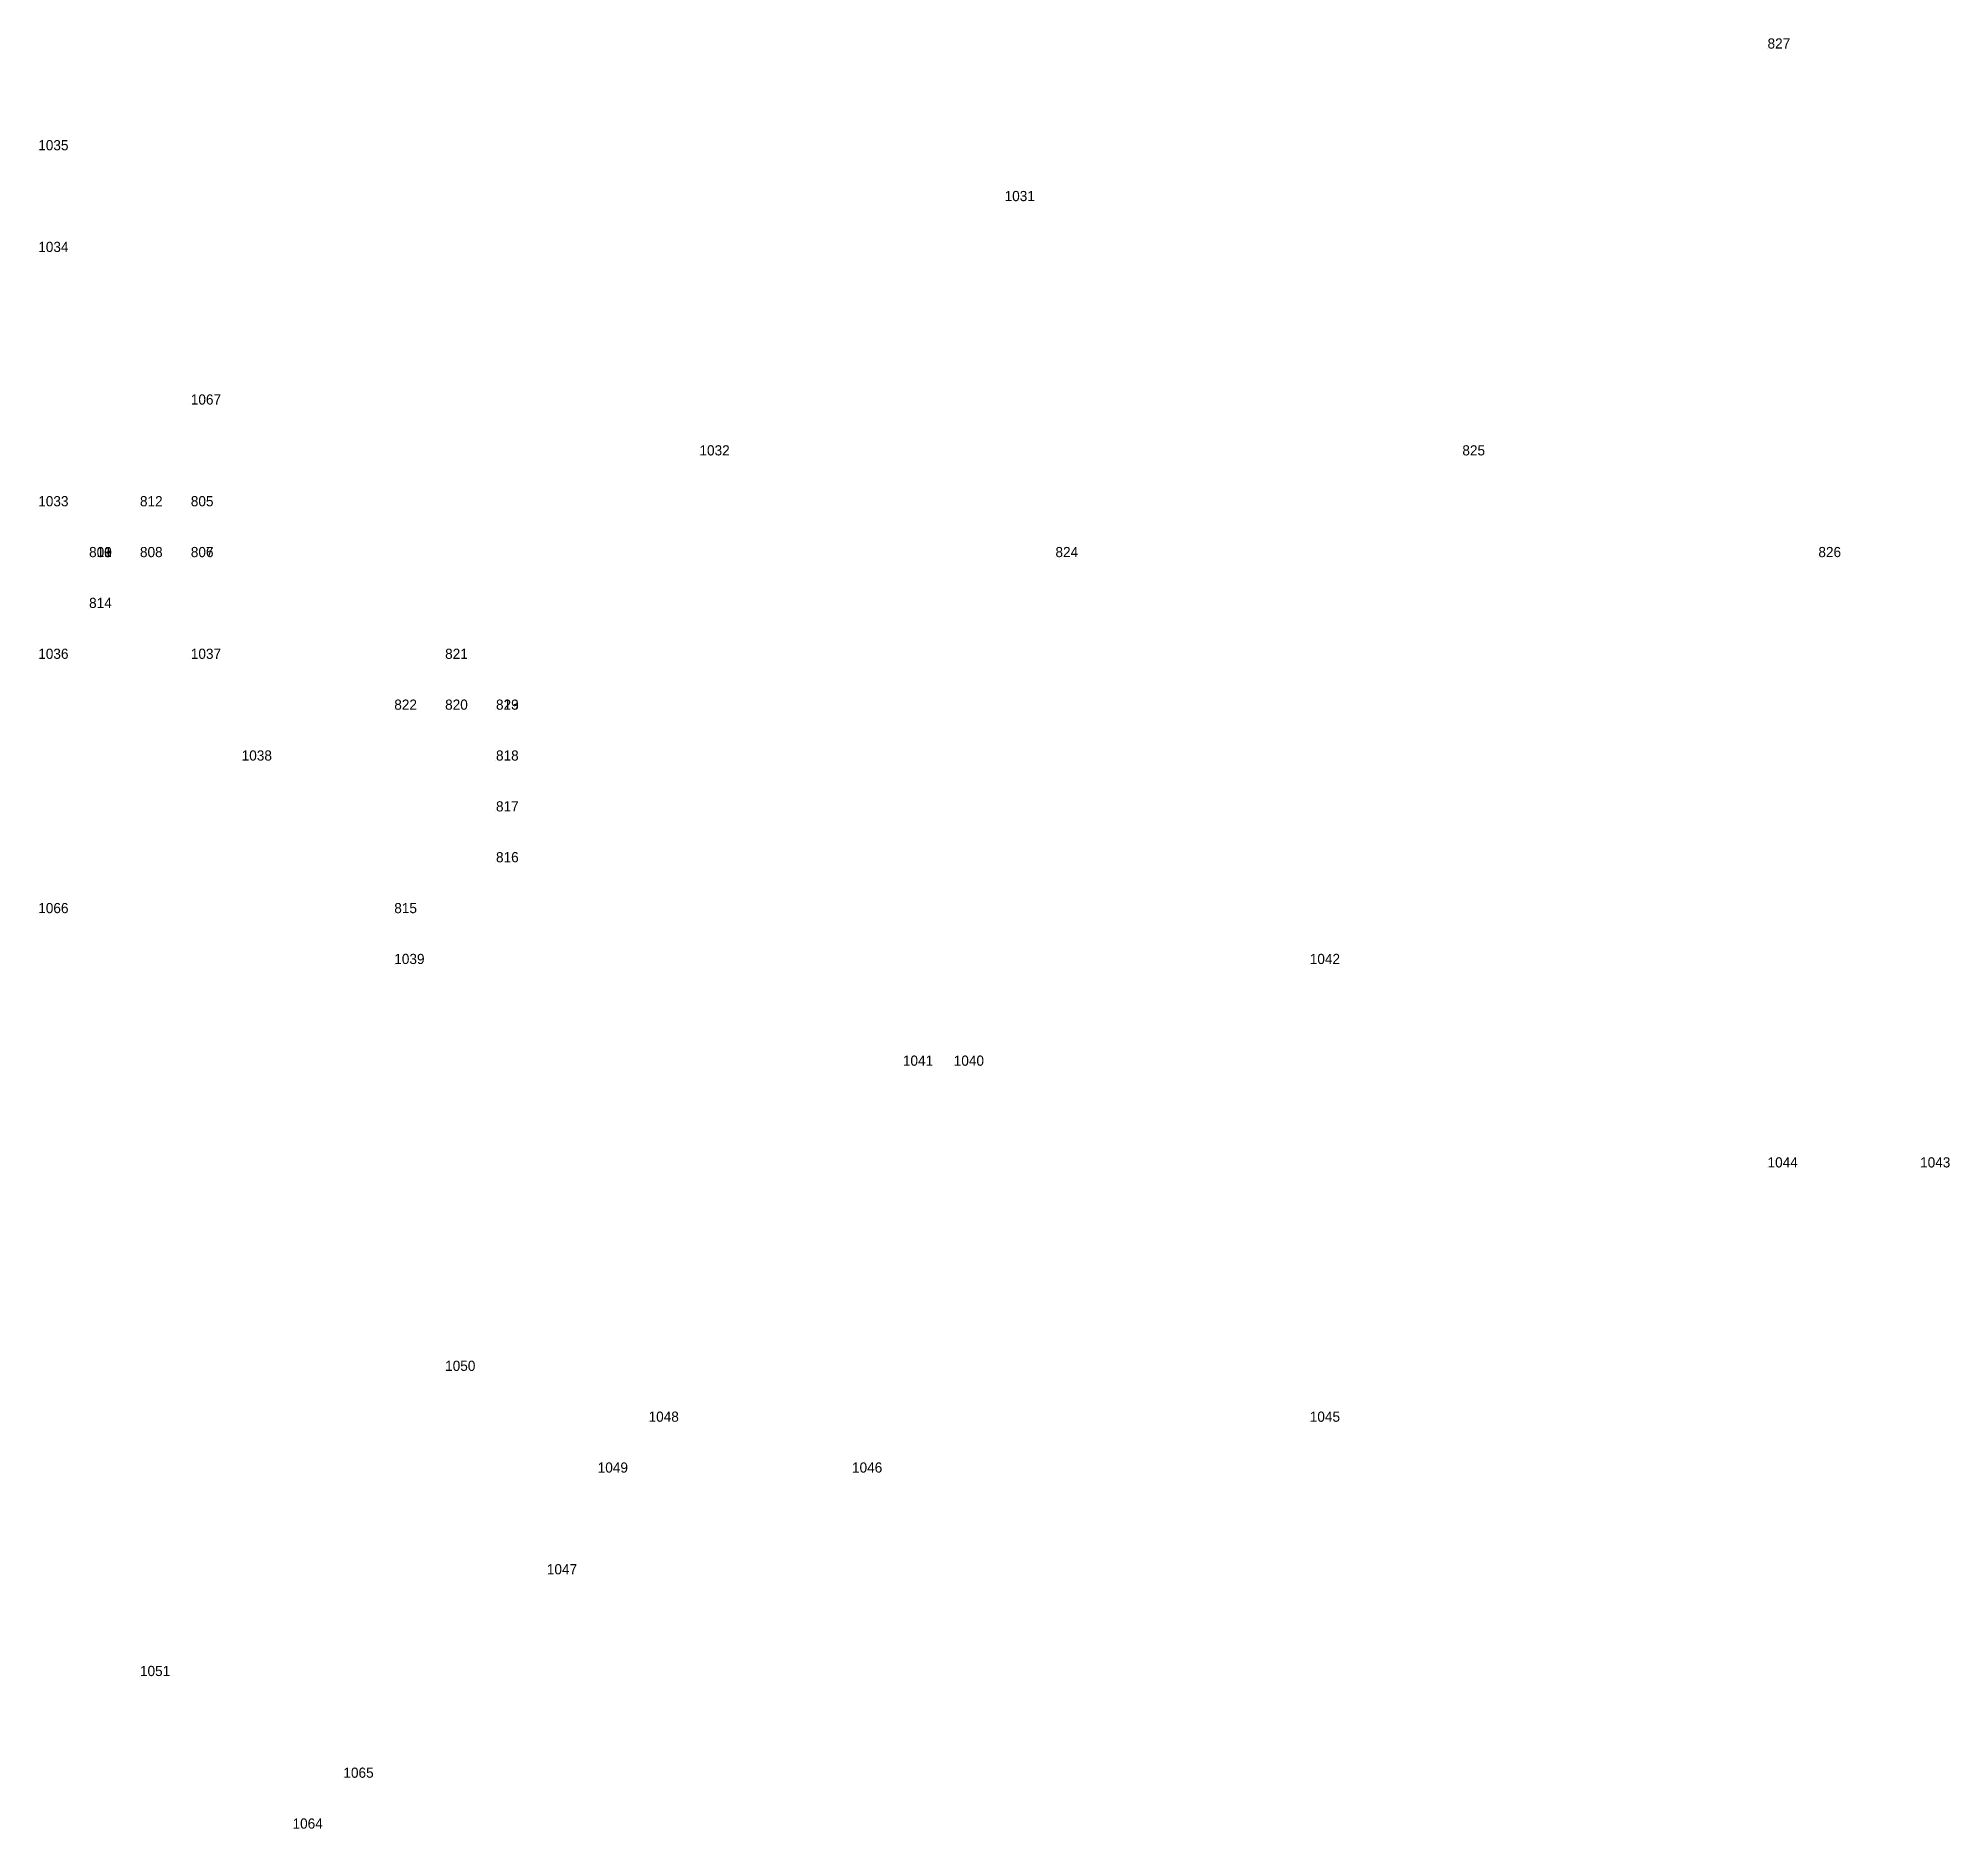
# Model space of a CAD drawing. Extents: x 535182 to 560328, y 1820963 to 1852759.
# Drawn here: x 553396 to 553433.58, y 1839791 to 1839826.2 of the extents above; entities that cross this region are included whole.
import ezdxf

# ---------------------------------------------------------------- set-up
doc = ezdxf.new("R2010")
doc.units = 0
doc.layers.add('Level 12', color=7, linetype='Continuous')
doc.layers.add('Level 7', color=7, linetype='Continuous')

msp = doc.modelspace()

# ---------------------------------------------------------------- texts
at = {"layer": 'Level 12'}
for s, p in [('827', (553430, 1839826)), ('1035', (553396, 1839824)), ('1031', (553415, 1839823)), ('1034', (553396, 1839822)), ('1067', (553399, 1839819)), ('1032', (553409, 1839818)), ('825', (553424, 1839818)), ('1033', (553396, 1839817)), ('812', (553398, 1839817)), ('805', (553399, 1839817)), ('809', (553397, 1839816)), ('810', (553397, 1839816)), ('811', (553397, 1839816)), ('813', (553397, 1839816)), ('808', (553398, 1839816)), ('806', (553399, 1839816)), ('807', (553399, 1839816)), ('824', (553416, 1839816)), ('826', (553431, 1839816)), ('814', (553397, 1839815)), ('1036', (553396, 1839814)), ('1037', (553399, 1839814)), ('821', (553404, 1839814)), ('822', (553403, 1839813)), ('820', (553404, 1839813)), ('819', (553405, 1839813)), ('823', (553405, 1839813)), ('1038', (553400, 1839812)), ('818', (553405, 1839812)), ('817', (553405, 1839811)), ('816', (553405, 1839810)), ('1066', (553396, 1839809)), ('815', (553403, 1839809)), ('1039', (553403, 1839808)), ('1042', (553421, 1839808)), ('1041', (553413, 1839806)), ('1040', (553414, 1839806)), ('1044', (553430, 1839804)), ('1043', (553433, 1839804)), ('1050', (553404, 1839800)), ('1048', (553408, 1839799)), ('1045', (553421, 1839799)), ('1049', (553407, 1839798)), ('1046', (553412, 1839798)), ('1047', (553406, 1839796)), ('1051', (553398, 1839794)), ('1065', (553402, 1839792)), ('1064', (553401, 1839791))]:
    msp.add_text(s, height=0.2, dxfattribs=at).set_placement(p)

# ---------------------------------------------------------------- linework, layer by layer
at = {"layer": 'Level 7'}
for p, q in [((553430, 1839826), (553430, 1839826)), ((553396, 1839824), (553396, 1839824)), ((553415, 1839823), (553415, 1839823)), ((553396, 1839822), (553396, 1839822)), ((553399, 1839819), (553399, 1839819)), ((553409, 1839818), (553409, 1839818)), ((553424, 1839818), (553424, 1839818)), ((553396, 1839817), (553396, 1839817)), ((553398, 1839817), (553398, 1839817)), ((553399, 1839817), (553399, 1839817)), ((553397, 1839816), (553397, 1839816)), ((553397, 1839816), (553397, 1839816)), ((553397, 1839816), (553397, 1839816)), ((553397, 1839816), (553397, 1839816)), ((553398, 1839816), (553398, 1839816)), ((553399, 1839816), (553399, 1839816)), ((553399, 1839816), (553399, 1839816)), ((553416, 1839816), (553416, 1839816)), ((553431, 1839816), (553431, 1839816)), ((553397, 1839815), (553397, 1839815)), ((553396, 1839814), (553396, 1839814)), ((553399, 1839814), (553399, 1839814)), ((553404, 1839814), (553404, 1839814)), ((553403, 1839813), (553403, 1839813)), ((553404, 1839813), (553404, 1839813)), ((553405, 1839813), (553405, 1839813)), ((553405, 1839813), (553405, 1839813)), ((553400, 1839812), (553400, 1839812)), ((553405, 1839812), (553405, 1839812)), ((553405, 1839811), (553405, 1839811)), ((553405, 1839810), (553405, 1839810)), ((553396, 1839809), (553396, 1839809)), ((553403, 1839809), (553403, 1839809)), ((553403, 1839808), (553403, 1839808)), ((553421, 1839808), (553421, 1839808)), ((553413, 1839806), (553413, 1839806)), ((553414, 1839806), (553414, 1839806)), ((553430, 1839804), (553430, 1839804)), ((553433, 1839804), (553433, 1839804)), ((553404, 1839800), (553404, 1839800)), ((553408, 1839799), (553408, 1839799)), ((553421, 1839799), (553421, 1839799)), ((553407, 1839798), (553407, 1839798)), ((553412, 1839798), (553412, 1839798)), ((553406, 1839796), (553406, 1839796)), ((553398, 1839794), (553398, 1839794)), ((553402, 1839792), (553402, 1839792)), ((553401, 1839791), (553401, 1839791))]:
    msp.add_line(p, q, dxfattribs=at)

msp.set_redraw_order([(e.dxf.handle, doc.entitydb.next_handle()) for e in msp.query("TEXT MTEXT ATTDEF DIMENSION ARC_DIMENSION")])  # texts and dimensions are drawn at this point

doc.saveas('drawing.dxf')
